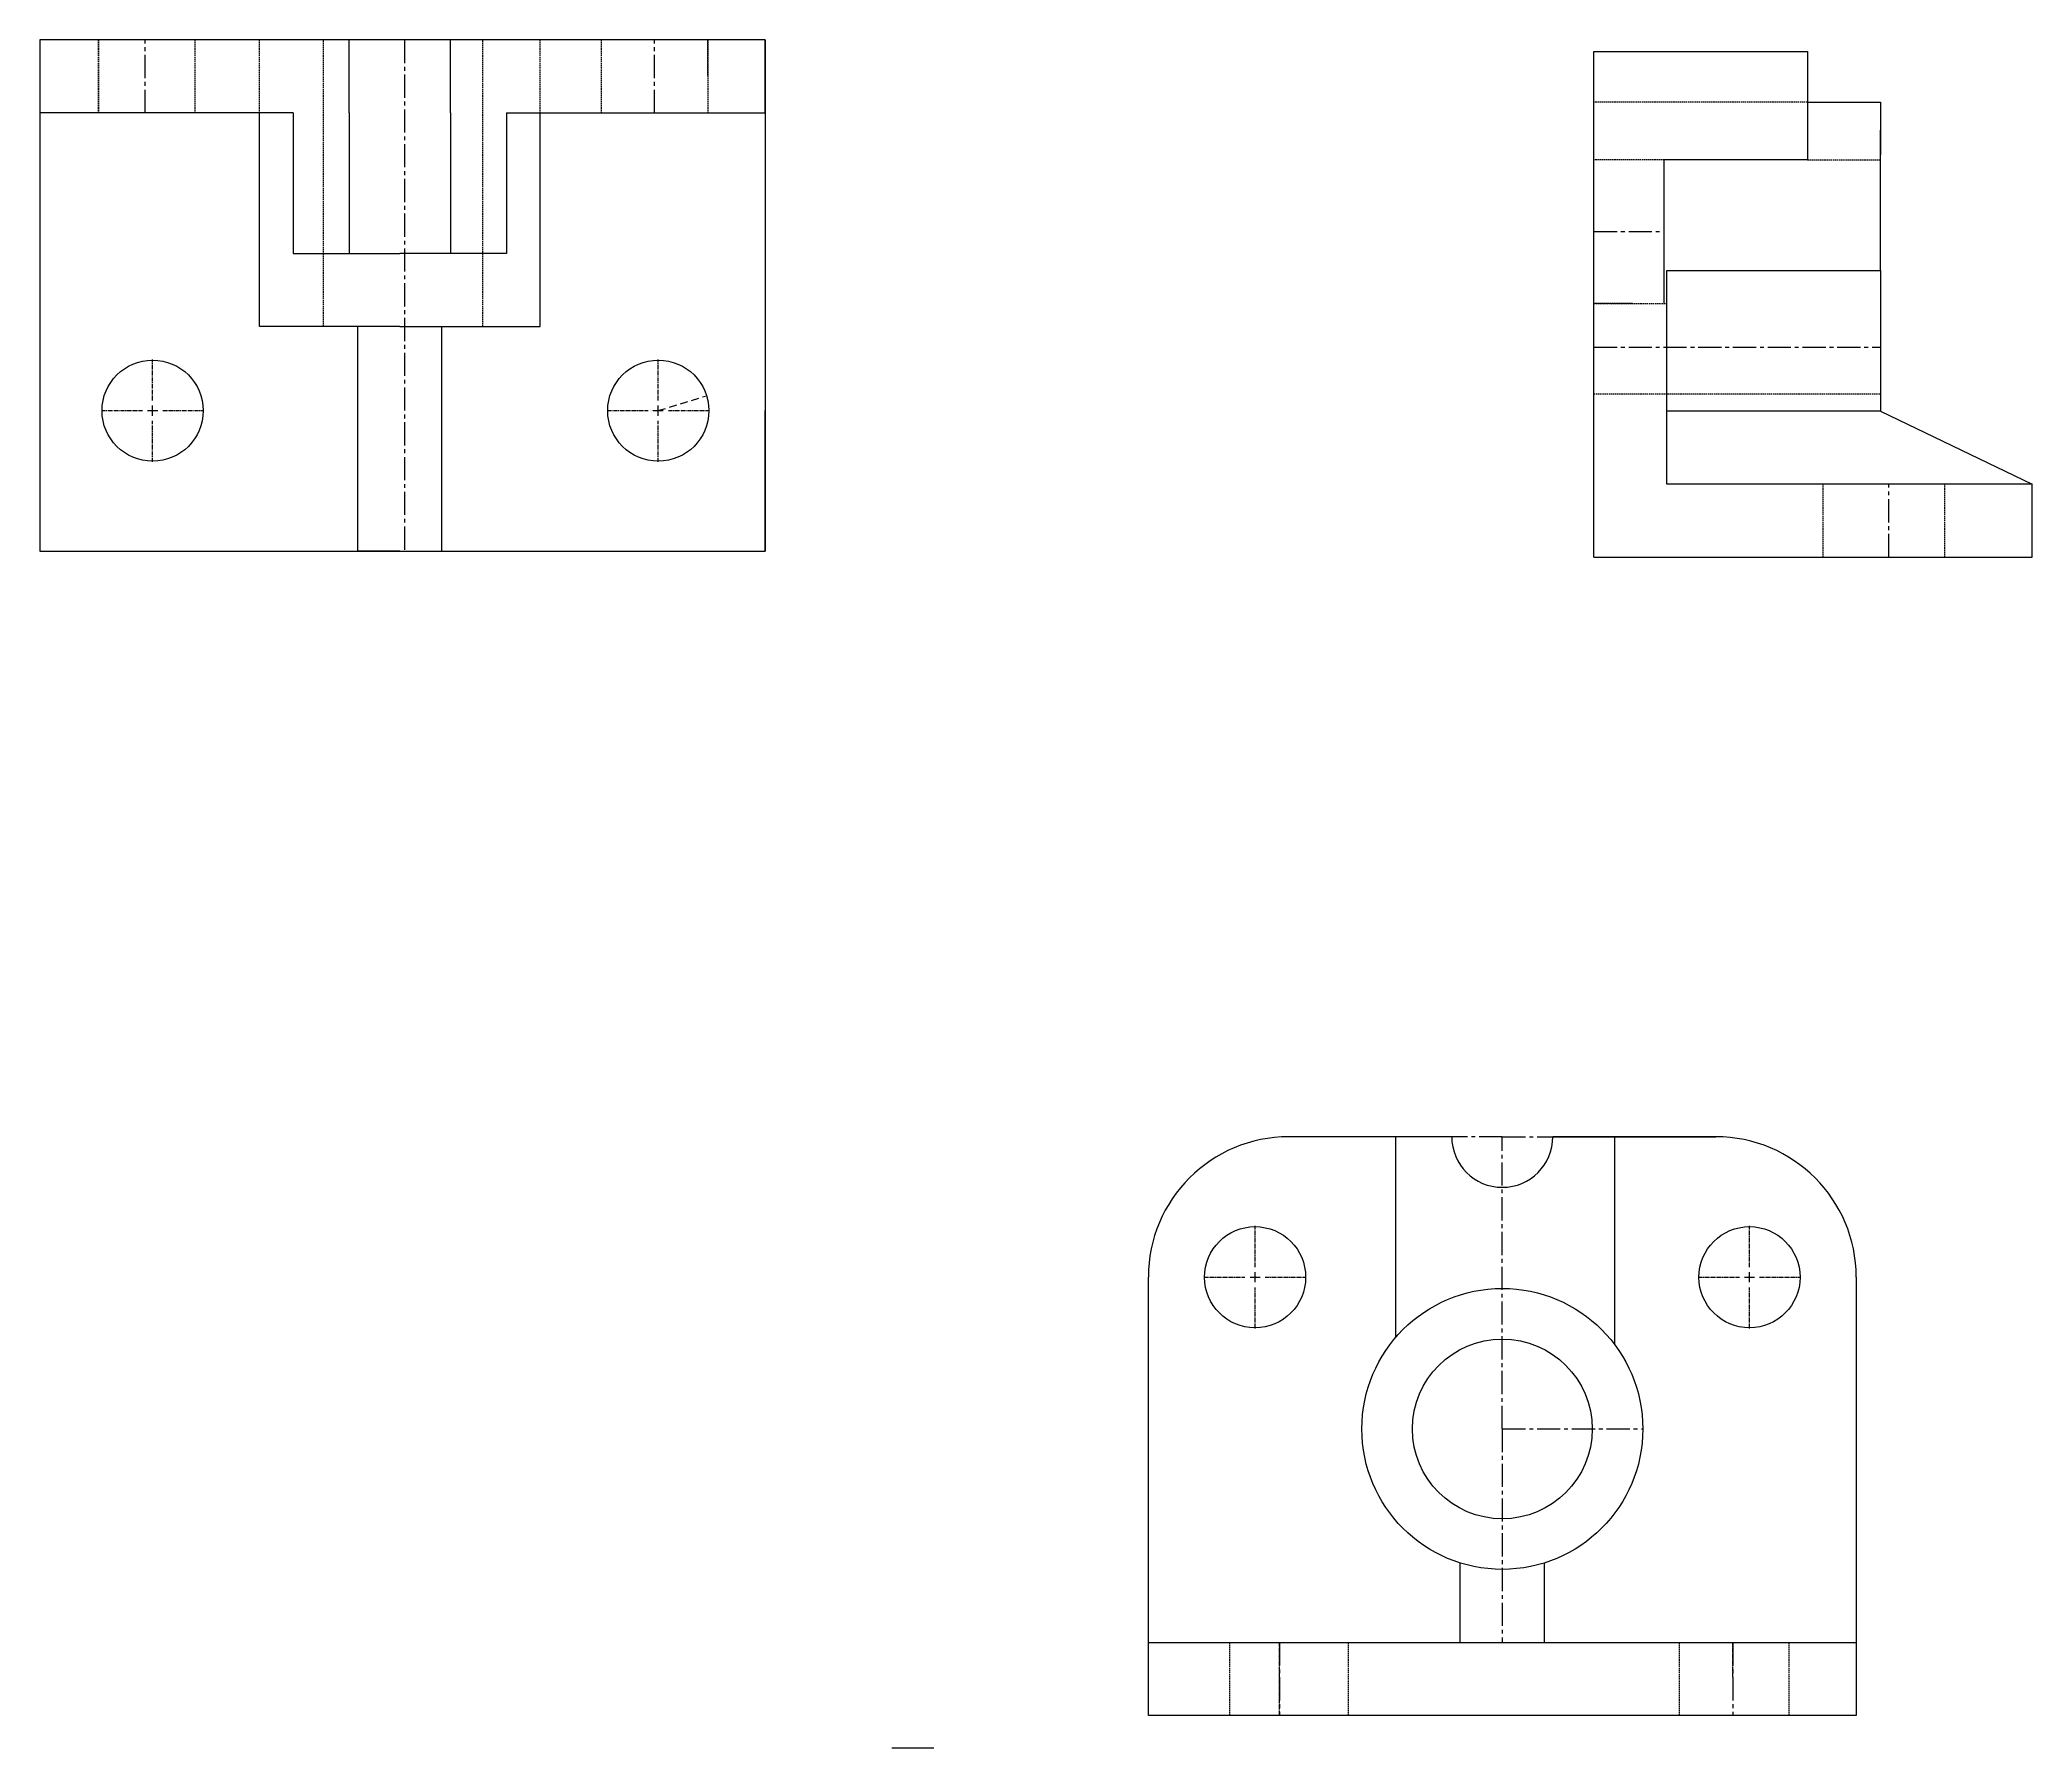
# Model space of a CAD drawing. Header units: inches. Extents: x 163 to 518, y 225 to 529.
import ezdxf

# ---------------------------------------------------------------- set-up
doc = ezdxf.new("R2010")
doc.units = ezdxf.units.IN
doc.header["$MEASUREMENT"] = 0
doc.linetypes.add('CENTER2', pattern=[1.125, 0.75, -0.125, 0.125, -0.125])
doc.linetypes.add('HIDDEN', pattern=[0.375, 0.25, -0.125])
doc.layers.add('Layer1', color=50, linetype='CENTER2')
doc.layers.add('Layer2', color=130, linetype='HIDDEN')
doc.styles.get("Standard").update_dxf_attribs({"font": 'arial.ttf'})
doc.dimstyles.get("Standard").update_dxf_attribs({"dimtxt": 0.18, "dimasz": 0.18, "dimexe": 0.18, "dimexo": 0.0625, "dimgap": 0.09, "dimtad": 0, "dimtih": 1, "dimtoh": 1, "dimdec": 4, "dimzin": 0, "dimdsep": 46, "dimtxsty": 'Standard', "dimcen": 0.09, "dimadec": 0, "dimazin": 0, "dimtfac": 1, "dimtdec": 4, "dimtofl": 0, "dimtmove": 0, "dimatfit": 3, "dimfxl": 1, "dimtolj": 1, "dimtzin": 0, "dimarcsym": 0})

# ---------------------------------------------------------------- blocks, each defined once
blk = doc.blocks.new('*U1')
at = {"layer": 'Layer1', "color": 0, "linetype": 'CENTER2', "transparency": 16777216}
for p, q in [((0, 1.8), (0, 9.12)), ((-9.12, 0), (-1.8, 0)), ((1.8, 0), (9.12, 0)), ((0, -9.12), (0, -1.8))]:
    blk.add_line(p, q, dxfattribs=at)
at = {"layer": 'Layer1', "color": 0, "linetype": 'Continuous', "transparency": 16777216}
for p, q in [((-0.9, 0), (0.9, 0)), ((0, -0.9), (0, 0.9))]:
    blk.add_line(p, q, dxfattribs=at)
blk = doc.blocks.new('*U2')
at = {"layer": 'Layer1', "color": 0, "linetype": 'CENTER2', "transparency": 16777216}
for p, q in [((0, 1.8), (0, 9.12)), ((-9.12, 0), (-1.8, 0)), ((1.8, 0), (9.12, 0)), ((0, -9.12), (0, -1.8))]:
    blk.add_line(p, q, dxfattribs=at)
at = {"layer": 'Layer1', "color": 0, "linetype": 'Continuous', "transparency": 16777216}
for p, q in [((-0.9, 0), (0.9, 0)), ((0, -0.9), (0, 0.9))]:
    blk.add_line(p, q, dxfattribs=at)
blk = doc.blocks.new('*U3')
at = {"layer": 'Layer1', "color": 0, "linetype": 'CENTER2', "transparency": 16777216}
for p, q in [((0, 1.8), (0, 9.12)), ((-9.12, 0), (-1.8, 0)), ((1.8, 0), (9.12, 0)), ((0, -9.12), (0, -1.8))]:
    blk.add_line(p, q, dxfattribs=at)
at = {"layer": 'Layer1', "color": 0, "linetype": 'Continuous', "transparency": 16777216}
for p, q in [((-0.9, 0), (0.9, 0)), ((0, -0.9), (0, 0.9))]:
    blk.add_line(p, q, dxfattribs=at)
blk = doc.blocks.new('*U4')
at = {"layer": 'Layer1', "color": 0, "linetype": 'CENTER2', "transparency": 16777216}
for p, q in [((0, 1.8), (0, 9.12)), ((-9.12, 0), (-1.8, 0)), ((1.8, 0), (9.12, 0)), ((0, -9.12), (0, -1.8))]:
    blk.add_line(p, q, dxfattribs=at)
at = {"layer": 'Layer1', "color": 0, "linetype": 'Continuous', "transparency": 16777216}
for p, q in [((-0.9, 0), (0.9, 0)), ((0, -0.9), (0, 0.9))]:
    blk.add_line(p, q, dxfattribs=at)
blk = doc.blocks.new('*D6')
at = {"layer": 'Defpoints', "color": 0, "ltscale": 5.5, "transparency": 16777216}
for p in [(281.95, 465.35), (264.75, 460.05)]:
    blk.add_point(p, dxfattribs=at)
at = {"layer": 'Layer2', "color": 0, "lineweight": -2, "ltscale": 5.5, "transparency": 16777216}
for p, q in [((273.35, 462.7), (281.78, 465.3)), ((273.17, 462.7), (273.35, 462.7))]:
    blk.add_line(p, q, dxfattribs=at)
at = {"layer": 'Layer2', "color": 0, "ltscale": 5.5, "transparency": 16777216}
blk.add_solid([(281.77, 465.33), (281.79, 465.27), (281.95, 465.35)], dxfattribs=at)
at = {"layer": 'Layer2', "color": 0, "ltscale": 5.5, "transparency": 16777216, "insert": (272.54, 462.7), "char_height": 0.18, "attachment_point": 5}
blk.add_mtext('\\A1;∅18.0000', dxfattribs=at)

msp = doc.modelspace()

# ---------------------------------------------------------------- linework, layer by layer
for p, q in [((292.34904, 528.70008), (163.27692, 528.70008)), ((163.27692, 528.70008), (163.27692, 437.70008)), ((218.34904, 515.70008), (218.34904, 528.70008)), ((236.34904, 515.70008), (236.34904, 528.70008)), ((292.34904, 515.70008), (292.34904, 528.70008)), ((292.34904, 528.70008), (292.34904, 437.70008)), ((439.88383, 436.62896), (439.88383, 526.62896)), ((439.88383, 526.62896), (464.88383, 526.62896)), ((452.88383, 526.62896), (477.88383, 526.62896)), ((477.88383, 526.62896), (477.88383, 517.62896)), ((208.34904, 515.70008), (163.27692, 515.70008)), ((202.34904, 477.70008), (202.34904, 515.70008)), ((208.34904, 515.70008), (208.34904, 490.70008)), ((218.34904, 515.70008), (218.34904, 490.70008)), ((236.34904, 515.70008), (236.34904, 490.70008)), ((246.34904, 515.70008), (246.34904, 490.70008)), ((246.34904, 515.70008), (292.34904, 515.70008)), ((252.34904, 477.70008), (252.34904, 515.70008)), ((477.88383, 517.62896), (490.88383, 517.62896)), ((477.88383, 517.62896), (477.88383, 507.34191)), ((490.88383, 517.62896), (490.88383, 508.26206)), ((490.88383, 487.62896), (490.88383, 512.62896)), ((477.88383, 507.34191), (452.31104, 507.34191)), ((452.31104, 507.34191), (452.31104, 481.78471)), ((208.34904, 490.70008), (227.34904, 490.70008)), ((246.34904, 490.70008), (227.34904, 490.70008)), ((452.88383, 449.62896), (452.88383, 487.62896)), ((452.88383, 487.62896), (490.88383, 487.62896)), ((490.88383, 487.62896), (490.88383, 462.62896)), ((227.34904, 477.70008), (202.34904, 477.70008)), ((219.84904, 437.70008), (219.84904, 477.70008)), ((227.34904, 477.70008), (252.34904, 477.70008)), ((234.84904, 437.70008), (234.84904, 477.70008)), ((452.88383, 449.62896), (452.88383, 465.42863)), ((292.34904, 437.70008), (292.34904, 462.70008)), ((490.88383, 462.62896), (452.88383, 462.62896)), ((490.88383, 462.62896), (517.88383, 449.62896)), ((517.88383, 449.62896), (452.88383, 449.62896)), ((517.88383, 436.62896), (517.88383, 449.62896)), ((163.27692, 437.70008), (169.27845, 437.70008)), ((164.34904, 437.70008), (292.34904, 437.70008)), ((227.34904, 437.70008), (219.84904, 437.70008)), ((227.34904, 437.70008), (234.84904, 437.70008)), ((439.88383, 436.62896), (517.88383, 436.62896)), ((414.57595, 333.45838), (385.57595, 333.45838)), ((414.57595, 333.45838), (404.57595, 333.45838)), ((404.57595, 333.45838), (404.57595, 297.70646)), ((432.57595, 333.45838), (433.57595, 333.45838)), ((432.57595, 333.45838), (433.57595, 333.45838)), ((432.57595, 333.45838), (461.57595, 333.45838)), ((461.57595, 333.45838), (432.57595, 333.45838)), ((433.57595, 333.45838), (443.57595, 333.45838)), ((443.57595, 333.45838), (443.57595, 296.45838)), ((360.57595, 281.45838), (360.57595, 308.45838)), ((486.57595, 308.45838), (486.57595, 243.45838)), ((360.57595, 243.45838), (360.57595, 281.45838)), ((416.07595, 243.45838), (416.07595, 257.6099)), ((431.07595, 243.45838), (431.07595, 257.6099)), ((360.57595, 243.45838), (486.57595, 243.45838)), ((360.57595, 230.45838), (360.57595, 243.45838)), ((423.57595, 243.45838), (431.07595, 243.45838)), ((486.57595, 243.45838), (486.57595, 230.45838)), ((486.57595, 230.45838), (360.57595, 230.45838)), ((322.40607, 224.6373), (314.90607, 224.6373))]:
    msp.add_line(p, q)
for centre, radius in [((183.34904, 462.70008), 9), ((273.34904, 462.70008), 9), ((379.57595, 308.45838), 9), ((467.57595, 308.45838), 9), ((423.57595, 281.45838), 25), ((423.57595, 281.45838), 16)]:
    msp.add_circle(centre, radius)
for centre, radius, start, end in [((385.57595, 308.45838), 25, 90, 180), ((423.57595, 333.45838), 9, 180, 0), ((461.57595, 308.45838), 25, 0, 90)]:
    msp.add_arc(centre, radius, start, end)
at = {"layer": 'Layer1', "ltscale": 5.5}
for p, q in [((182.04345, 515.70008), (182.04345, 528.70008)), ((228.20025, 528.70008), (228.20025, 437.70008)), ((272.68875, 515.70008), (272.68875, 528.70008)), ((439.88383, 494.56331), (452.31104, 494.56331)), ((439.88383, 474.00644), (490.88383, 474.00644)), ((492.35067, 436.62896), (492.35067, 449.62896)), ((423.57595, 333.45838), (404.57595, 333.45838)), ((423.57595, 281.45838), (423.57595, 333.45838)), ((423.57595, 333.45838), (443.57595, 333.45838)), ((423.57595, 281.45838), (423.57595, 243.45838)), ((423.57595, 281.45838), (448.57595, 281.45838)), ((383.94478, 243.45838), (383.94478, 230.45838)), ((464.58016, 243.45838), (464.58016, 230.45838))]:
    msp.add_line(p, q, dxfattribs=at)
at = {"layer": 'Layer1'}
for p, q in [((383.94478, 230.45838), (383.94478, 243.45838)), ((464.58016, 237.26679), (464.58016, 243.45838))]:
    msp.add_line(p, q, dxfattribs=at)
at = {"layer": 'Layer2'}
for p, q in [((173.70186, 515.70008), (173.70186, 528.70008)), ((173.70186, 528.70008), (173.70186, 515.70008)), ((190.94116, 515.70008), (190.94116, 528.70008)), ((202.34904, 515.70008), (202.34904, 528.70008)), ((213.74149, 477.70008), (213.74149, 528.70008)), ((242.1029, 477.70008), (242.1029, 528.70008)), ((252.34904, 515.70008), (252.34904, 528.70008)), ((263.23493, 515.70008), (263.23493, 528.70008)), ((282.14256, 522.34287), (282.14256, 528.70008)), ((282.14256, 528.70008), (282.14256, 515.70008)), ((477.88383, 517.62896), (439.88383, 517.62896)), ((477.88383, 507.34191), (439.88383, 507.34191)), ((477.88383, 507.34191), (490.88383, 507.34191)), ((446.74997, 481.78471), (439.88383, 481.78471)), ((439.88383, 481.78471), (452.88383, 481.78471)), ((439.88383, 465.67256), (490.88383, 465.67256)), ((480.67245, 436.62896), (480.67245, 449.62896)), ((502.36058, 436.62896), (502.36058, 449.62896)), ((375.06339, 230.45838), (375.06339, 243.45838)), ((396.19542, 230.45838), (396.19542, 243.45838)), ((455.14267, 230.45838), (455.14267, 243.45838)), ((474.60637, 230.45838), (474.60637, 243.45838))]:
    msp.add_line(p, q, dxfattribs=at)

# ---------------------------------------------------------------- block references
at = {"layer": 'Layer1', "linetype": 'CENTER2'}
for name, p in [('*U1', (183.34904, 462.70008)), ('*U2', (273.34904, 462.70008)), ('*U4', (379.57595, 308.45838)), ('*U3', (467.57595, 308.45838))]:
    msp.add_blockref(name, p, dxfattribs=at)

# ---------------------------------------------------------------- dimensions: what is measured, and where the dimension line sits
at = {"layer": 'Layer2', "ltscale": 5.5}
dim = msp.add_diameter_dim_2p(p1=(264.74889, 460.04728), p2=(281.9492, 465.35287), dimstyle='Standard', dxfattribs=at)
dim.commit()
dim.dimension.update_dxf_attribs({"geometry": '*D6', "text_midpoint": (272.53788, 462.70008), "dimtype": 163})

doc.saveas('drawing.dxf')
